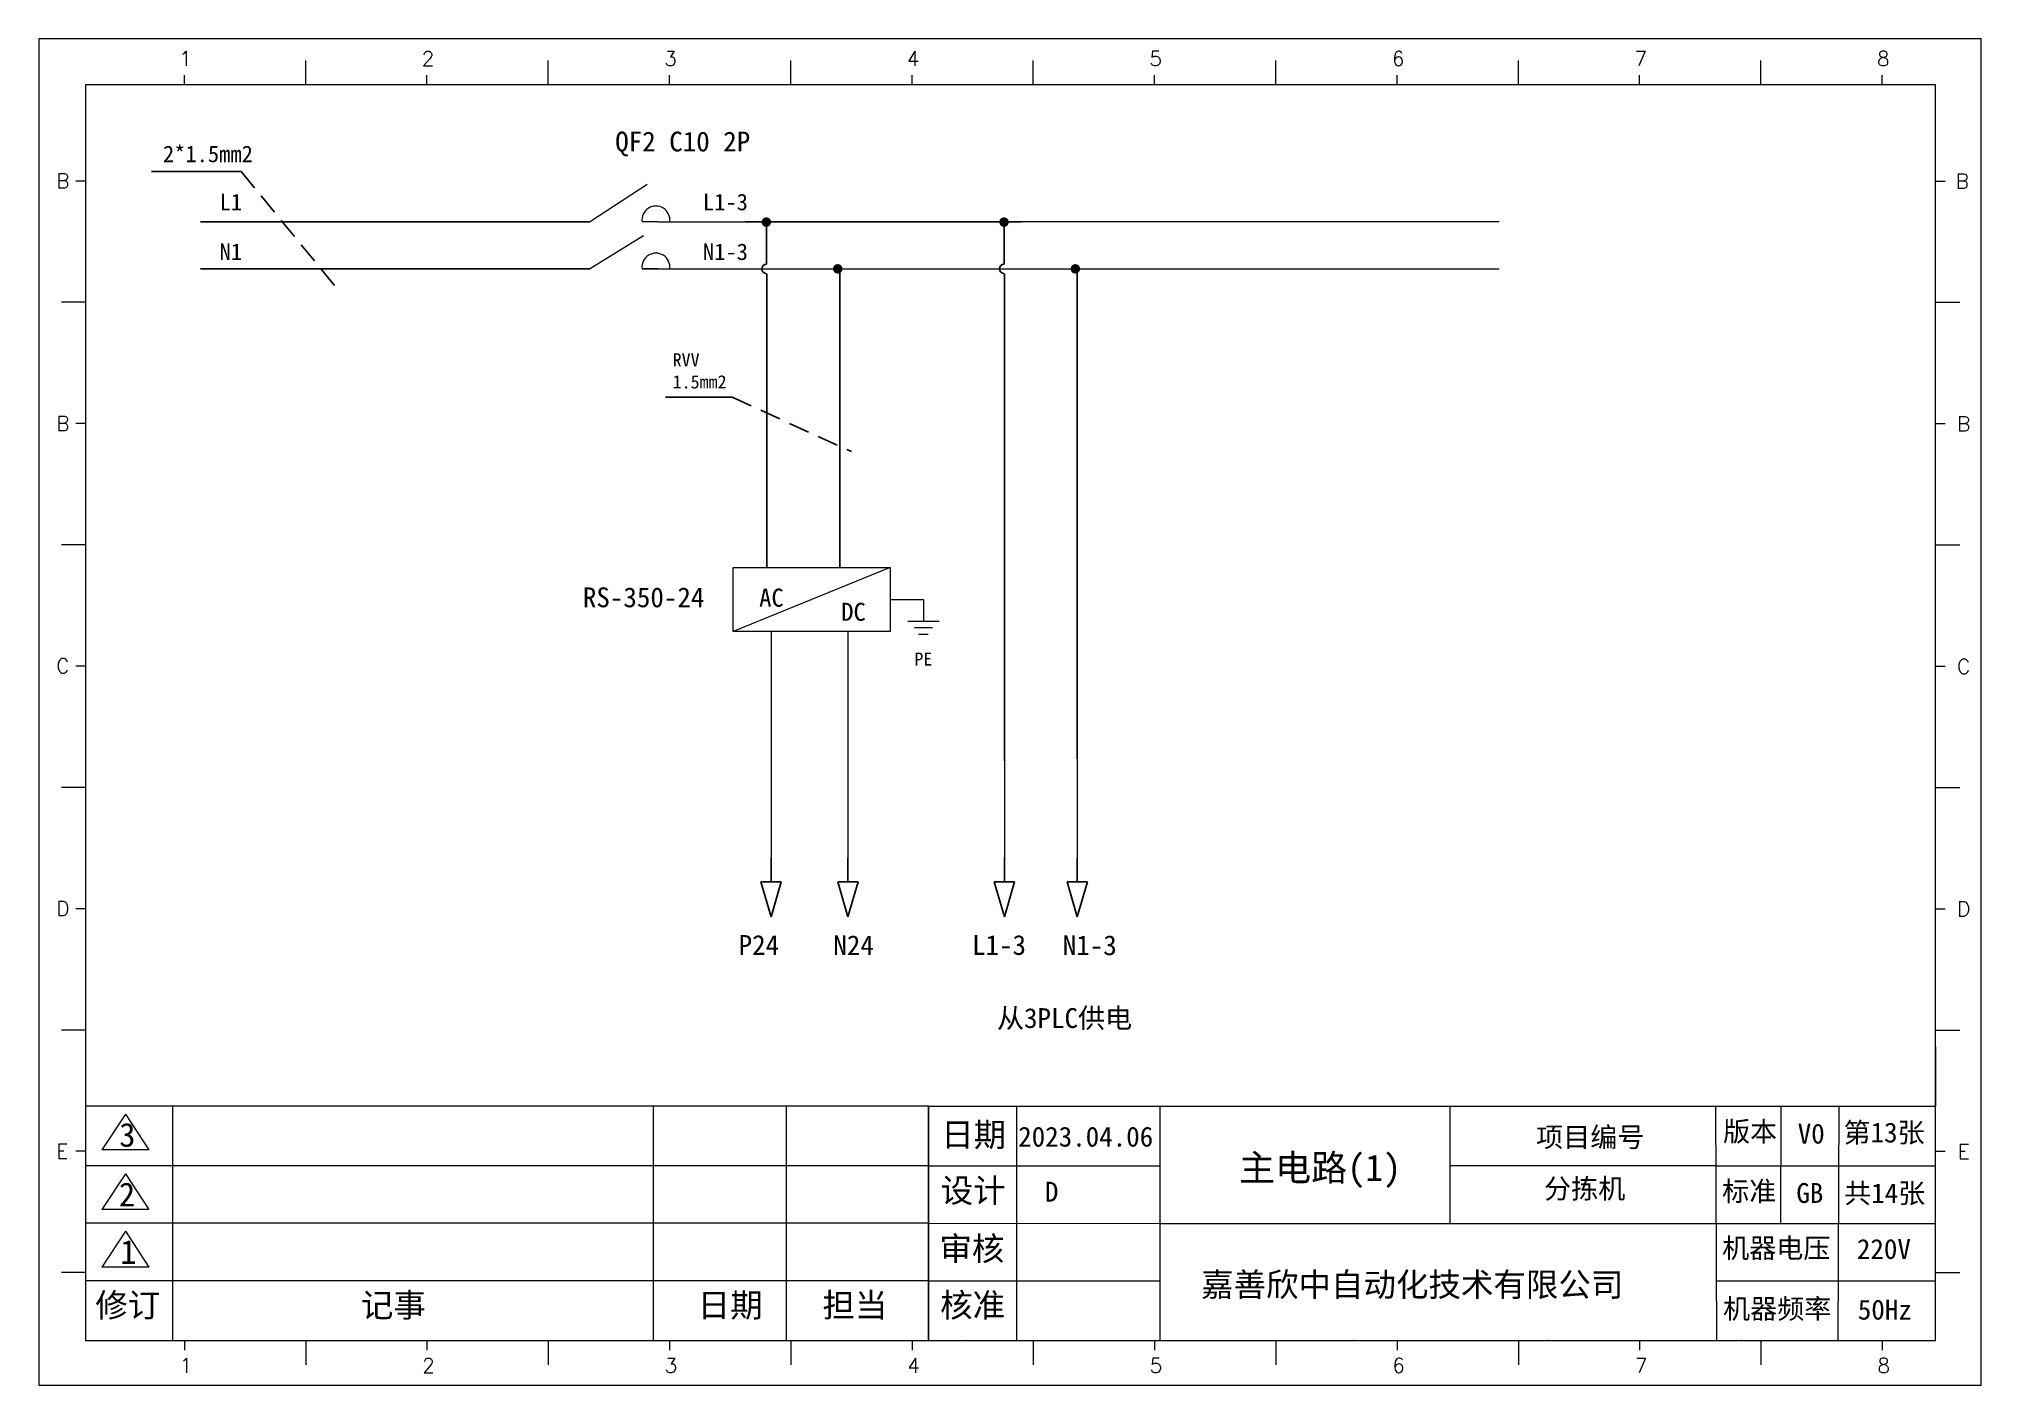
# Model space of a CAD drawing. Header units: millimetres. Extents: x 40430 to 48442, y -3636 to 4180.
# Drawn here: x 43525 to 44113, y 1258 to 1665 of the extents above; entities that cross this region are included whole.
import ezdxf

# ---------------------------------------------------------------- set-up
doc = ezdxf.new("R2010")
doc.units = ezdxf.units.MM
doc.linetypes.add('HIDDEN', pattern=[9.525, 6.35, -3.175])
doc.styles.add('SIMPLEX', font='SIMPLEX')
doc.styles.get("Standard").update_dxf_attribs({"font": ''})
doc.styles.get('Standard').set_extended_font_data('SimSun')

msp = doc.modelspace()

# ---------------------------------------------------------------- texts
at = {"color": 0, "lineweight": 9, "style": 'SIMPLEX'}
for s, height, p in [('1', 4.4, (43567.88, 1656.6)), ('2', 4.4, (43641.22, 1656.6)), ('3', 4.4, (43714.56, 1656.6)), ('4', 4.4, (43787.89, 1656.6)), ('5', 4.4, (43861.23, 1656.6)), ('6', 4.4, (43934.57, 1656.6)), ('7', 4.4, (44007.91, 1656.6)), ('8', 4.4, (44081.24, 1656.6)), ('B', 4.46, (43530.69, 1619.62)), ('B', 4.46, (44105, 1619.48)), ('B', 4.46, (43530.69, 1546.28)), ('B', 4.46, (44105.42, 1546.14)), ('C', 4.46, (43530.69, 1472.95)), ('C', 4.46, (44105.42, 1472.8)), ('D', 4.46, (43530.69, 1399.61)), ('D', 4.46, (44105.42, 1399.46)), ('E', 4.46, (43530.69, 1326.27)), ('E', 4.46, (44105.64, 1326.12)), ('1', 4.4, (43568.01, 1261.48)), ('2', 4.4, (43641.35, 1261.48)), ('3', 4.4, (43714.69, 1261.48)), ('4', 4.4, (43788.03, 1261.48)), ('5', 4.4, (43861.36, 1261.48)), ('6', 4.4, (43934.7, 1261.48)), ('7', 4.4, (44008.04, 1261.48)), ('8', 4.4, (44081.38, 1261.48))]:
    msp.add_text(s, height=height, dxfattribs=at).set_placement(p)
at = {"color": 1, "lineweight": 9, "insert": (43562.94, 1632.48), "char_height": 5, "width": 22.3105, "attachment_point": 1}
msp.add_mtext('2*1.5mm2', dxfattribs=at)
at = {"color": 0, "lineweight": 9, "attachment_point": 1}
for s, insert, char_height, width in [('QF2 C10 2P ', (43699.71, 1636.73), 6, 98.1212), ('L1', (43580.09, 1617.94), 5, 22.3105), ('L1-3', (43726.23, 1617.94), 5, 22.3105), ('N1', (43580.09, 1602.9), 5, 22.3105), ('N1-3', (43726.23, 1602.9), 5, 22.3105), ('RS-350-24', (43689.93, 1498.92), 6, 60.2943), ('AC', (43743.24, 1498.54), 5.445, 21.327), ('DC', (43768.06, 1494.27), 5.445, 21.327), ('PE', (43790.21, 1479.22), 3.92, 15.3554), ('P24', (43737.03, 1393.81), 6, 21.327), ('N24', (43765.67, 1393.73), 6, 21.327), ('L1-3', (43807.59, 1393.81), 6, 21.327), ('N1-3', (43835.03, 1393.73), 6, 21.327), ('3', (43549.74, 1337), 7.2, 80.4), ('日期', (43798.26, 1337.06), 7.2, 80.4), ('{\\fSimSun|b0|i0|c134|p2;项目编号}', (43978.16, 1335.71), 6, 93.9465), ('{\\fSimSun|b0|i0|c134|p2;版本}', (44034.68, 1337.44), 6, 93.9465), ('{\\fSimSun|b0|i0|c134|p2;V0}', (44057.26, 1336.77), 6, 93.9465), ('{\\fSimSun|b0|i0|c134|p2;第13张}', (44071.11, 1337.11), 6, 93.9465), ('2', (43549.65, 1318.99), 7.2, 80.4), ('{\\fFangSong_GB2312|b0|i0|c134|p0;设计}', (43798.13, 1320.19), 7.2, 80.4), ('{\\f宋体|b0|i0|c134|p2;标准}', (44034.4, 1319.38), 6, 93.9465), ('{\\f宋体|b0|i0|c134|p2;GB}', (44056.84, 1318.82), 6, 93.9465), ('{\\fSimSun|b0|i0|c134|p2;共14张}', (44071.29, 1318.76), 6, 93.9465), ('1', (43550.08, 1301.6), 7.2, 80.4), ('{\\fFangSong_GB2312|b0|i0|c134|p0;审核}', (43797.73, 1302.59), 7.2, 80.4), ('{\\f宋体|b0|i0|c134|p2;机器电压}', (44034.4, 1302.17), 6, 93.9465), ('{\\fSimSun|b0|i0|c134|p2; 220V}', (44071.07, 1301.89), 6, 93.9465), ('修订', (43542.51, 1285.51), 7.2, 80.4), ('记事', (43622.81, 1285.51), 7.2, 80.4), ('日期', (43724.64, 1285.51), 7.2, 80.4), ('担当', (43762.35, 1285.51), 7.2, 80.4), ('{\\fFangSong_GB2312|b0|i0|c134|p0;核准}', (43797.95, 1285.51), 7.2, 80.4), ('{\\f宋体|b0|i0|c134|p2;机器频率}', (44034.68, 1283.83), 6, 93.9465), ('{\\f宋体|b0|i0|c134|p2; 50Hz}', (44071.35, 1283.55), 6, 93.9465)]:
    msp.add_mtext(s, dxfattribs=dict(at, insert=insert, char_height=char_height, width=width))
at = {"color": 1, "ltscale": 0.1, "insert": (43717.06, 1569.73), "char_height": 4, "width": 38.0681, "attachment_point": 1}
msp.add_mtext('{\\fNSimSun|b0|i0|c134|p49;RVV\\P1.5mm2}', dxfattribs=at)
at = {"color": 0, "lineweight": 9, "attachment_point": 1}
for s, insert, char_height in [('从3PLC供电', (43815.13, 1371.71), 6), ('\\pi3.862;   主电路(1)', (43868.12, 1327.47), 8)]:
    msp.add_mtext_dynamic_manual_height_columns(s, width=75.0122, gutter_width=12.5, heights=[0], dxfattribs=dict(at, insert=insert, char_height=char_height))
at = {"lineweight": 9, "attachment_point": 1}
for s, insert, char_height, width in [('2023.04.06', (43821.56, 1335.85), 6, 93.9465), ('{\\fSimSun|b0|i0|c134|p2;D}', (43829.64, 1319.2), 6, 93.9465), ('分拣机', (43980.57, 1320.14), 6, 93.9465), ('{\\fSimSun|b1|i0|c134|p34;嘉善欣中自动化技术有限公司}', (43876.86, 1291.73), 7.2, 179.0781)]:
    msp.add_mtext(s, dxfattribs=dict(at, insert=insert, char_height=char_height, width=width))

# ---------------------------------------------------------------- blocks, each defined once
blk = doc.blocks.new('箭头')
for p, q in [((0, -4.56), (0, 0)), ((1.92, -4.56), (-1.92, -4.56)), ((0, -11.17), (-1.92, -4.56)), ((1.92, -4.56), (0, -11.17))]:
    blk.add_line(p, q)

# ---------------------------------------------------------------- hatches: boundary and pattern name
at = {"lineweight": 9}
h = msp.add_hatch(color=0, dxfattribs=at)
edge = h.paths.add_edge_path()
edge.add_arc((43745.41, 1609.37), 1.45, 0, 360)
h = msp.add_hatch(color=0, dxfattribs=at)
edge = h.paths.add_edge_path()
edge.add_arc((43817.27, 1609.37), 1.45, 0, 360)
h = msp.add_hatch(color=0, dxfattribs=at)
edge = h.paths.add_edge_path()
edge.add_arc((43766.99, 1595.23), 1.45, 0, 360)
h = msp.add_hatch(color=0, dxfattribs=at)
edge = h.paths.add_edge_path()
edge.add_arc((43838.84, 1595.23), 1.45, 0, 360)

# ---------------------------------------------------------------- linework, layer by layer
at = {"color": 0, "lineweight": 9}
for p, q in [((43525.43, 1664.77), (43525.43, 1257.72)), ((43606.11, 1650.86), (43606.11, 1658.19)), ((43679.44, 1650.86), (43679.44, 1658.19)), ((43752.78, 1650.86), (43752.78, 1658.19)), ((43826.12, 1650.86), (43826.12, 1658.19)), ((43899.46, 1650.86), (43899.46, 1658.19)), ((43972.8, 1650.86), (43972.8, 1658.19)), ((44046.13, 1650.86), (44046.13, 1658.19)), ((44098.94, 1650.86), (43539.57, 1650.86)), ((43539.57, 1650.86), (43539.57, 1271.24)), ((43569.44, 1650.86), (43569.44, 1653.79)), ((43642.77, 1650.86), (43642.77, 1653.79)), ((43716.11, 1650.86), (43716.11, 1653.79)), ((43789.45, 1650.86), (43789.45, 1653.79)), ((43862.79, 1650.86), (43862.79, 1653.79)), ((43936.13, 1650.86), (43936.13, 1653.79)), ((44009.46, 1650.86), (44009.46, 1653.79)), ((44082.8, 1650.86), (44082.8, 1653.79)), ((44098.94, 1271.24), (44098.94, 1650.86)), ((43539.57, 1621.78), (43536.64, 1621.78)), ((44098.94, 1621.78), (44101.87, 1621.78)), ((43691.91, 1609.44), (43709.37, 1620.79)), ((43712.64, 1609.44), (43707.84, 1609.44)), ((43712.64, 1609.44), (43822.59, 1609.44)), ((43967, 1609.44), (43738.95, 1609.44)), ((43691.91, 1595.22), (43708.24, 1605.27)), ((43707.84, 1595.22), (43967, 1595.22)), ((43712.64, 1595.22), (43707.84, 1595.22)), ((43539.57, 1585.11), (43532.24, 1585.11)), ((44098.94, 1585.11), (44106.27, 1585.11)), ((43539.57, 1548.45), (43536.64, 1548.45)), ((44098.94, 1548.45), (44101.87, 1548.45)), ((43539.57, 1511.78), (43532.24, 1511.78)), ((44098.94, 1511.78), (44106.27, 1511.78)), ((43782.85, 1495.29), (43792.91, 1495.29)), ((43788.18, 1488.73), (43797.63, 1488.73)), ((43790.2, 1486.77), (43795.61, 1486.77)), ((43746.82, 1485.59), (43746.82, 1438.37)), ((43770.07, 1485.59), (43770.07, 1438.37)), ((43791.46, 1484.81), (43794.35, 1484.81)), ((43817.39, 1485.59), (43817.39, 1438.37)), ((43839.43, 1485.59), (43839.43, 1438.37)), ((43539.57, 1475.11), (43536.64, 1475.11)), ((44098.94, 1475.11), (44101.87, 1475.11)), ((43539.57, 1438.44), (43532.24, 1438.44)), ((43746.82, 1438.37), (43746.82, 1410.81)), ((43770.07, 1438.37), (43770.07, 1410.81)), ((43817.39, 1438.37), (43817.39, 1410.81)), ((43839.43, 1438.37), (43839.43, 1410.81)), ((44098.94, 1438.44), (44106.27, 1438.44)), ((43539.57, 1401.77), (43536.64, 1401.77)), ((44098.94, 1401.77), (44101.87, 1401.77)), ((44098.94, 1387.48), (44098.94, 1390.05)), ((43539.57, 1365.1), (43532.24, 1365.1)), ((44098.94, 1365.1), (44106.27, 1365.1)), ((44098.94, 1360.05), (44098.94, 1342.09)), ((43551.63, 1339.68), (43544.52, 1328.84)), ((43551.63, 1339.68), (43558.73, 1328.84)), ((43565.84, 1342.06), (43565.84, 1271.24)), ((43711.23, 1342.06), (43711.23, 1271.24)), ((43751.39, 1342.06), (43751.39, 1271.24)), ((43794.41, 1342.06), (44098.94, 1342.04)), ((43794.41, 1342.06), (43794.41, 1271.26)), ((43794.41, 1342.06), (43794.41, 1271.26)), ((43821.03, 1342.04), (43821.03, 1271.24)), ((43864.34, 1342.04), (43864.34, 1271.24)), ((43952.04, 1342.13), (43952.04, 1306.58)), ((44032.45, 1342.13), (44032.67, 1271.27)), ((44052.12, 1342.01), (44052.08, 1306.63)), ((44069.69, 1342.13), (44069.41, 1271.25)), ((43539.57, 1328.43), (43536.64, 1328.43)), ((43539.57, 1328.43), (43536.64, 1328.43)), ((43558.73, 1328.84), (43544.52, 1328.84)), ((44098.94, 1328.43), (44101.87, 1328.43)), ((43794.41, 1324.05), (43539.57, 1324.05)), ((43551.62, 1321.66), (43544.52, 1310.83)), ((43551.62, 1321.66), (43558.73, 1310.83)), ((43794.41, 1324.05), (43864.34, 1324.04)), ((44032.51, 1324.04), (43952.04, 1324.04)), ((44032.45, 1324.04), (44098.94, 1324.04)), ((43558.73, 1310.83), (43544.52, 1310.83)), ((43794.41, 1306.66), (43539.57, 1306.65)), ((43551.63, 1304.27), (43544.52, 1293.43)), ((43551.63, 1304.27), (43558.73, 1293.43)), ((43794.41, 1306.65), (43864.34, 1306.64)), ((43864.34, 1306.64), (44098.94, 1306.64)), ((43558.73, 1293.43), (43544.52, 1293.43)), ((43539.57, 1291.76), (43532.24, 1291.76)), ((43794.41, 1289.26), (43539.57, 1289.26)), ((43794.41, 1289.25), (43864.32, 1289.24)), ((44032.73, 1289.24), (44098.94, 1289.24)), ((44098.94, 1291.76), (44106.27, 1291.76)), ((43539.57, 1271.24), (44098.94, 1271.24)), ((43569.44, 1271.24), (43569.44, 1268.31)), ((43569.44, 1271.24), (43569.44, 1268.31)), ((43606.11, 1271.24), (43606.11, 1263.91)), ((43642.77, 1271.24), (43642.77, 1268.31)), ((43642.77, 1271.24), (43642.77, 1268.31)), ((43679.44, 1271.24), (43679.44, 1263.91)), ((43716.11, 1271.24), (43716.11, 1268.31)), ((43716.11, 1271.24), (43716.11, 1268.31)), ((43752.78, 1271.24), (43752.78, 1263.91)), ((43789.45, 1271.24), (43789.45, 1268.31)), ((43789.45, 1271.24), (43789.45, 1268.31)), ((43826.12, 1271.24), (43826.12, 1263.91)), ((43862.79, 1271.24), (43862.79, 1268.31)), ((43899.46, 1271.24), (43899.46, 1263.91)), ((43936.13, 1271.24), (43936.13, 1268.31)), ((43972.8, 1271.24), (43972.8, 1263.91)), ((44009.46, 1271.24), (44009.46, 1268.31)), ((44046.13, 1271.24), (44046.13, 1263.91)), ((44082.8, 1271.24), (44082.8, 1268.31))]:
    msp.add_line(p, q, dxfattribs=at)
at = {"color": 3, "lineweight": -2}
msp.add_line((43559.45, 1624.64), (43586.62, 1624.64), dxfattribs=at)
at = {"color": 3, "linetype": 'HIDDEN', "lineweight": -2}
for p, q in [((43586.62, 1624.64), (43615.94, 1588.83)), ((43735.06, 1556.42), (43771.14, 1539.99))]:
    msp.add_line(p, q, dxfattribs=at)
at = {"lineweight": -2}
for p, q in [((43691.91, 1609.44), (43574.31, 1609.44)), ((43691.91, 1595.22), (43574.31, 1595.22))]:
    msp.add_line(p, q, dxfattribs=at)
for p, q in [((43745.49, 1609.44), (43745.49, 1596.67)), ((43817.34, 1609.44), (43817.34, 1596.67)), ((43745.53, 1593.76), (43745.53, 1504.98)), ((43767.58, 1595.22), (43767.58, 1504.98)), ((43817.39, 1593.76), (43817.39, 1446.44)), ((43839.43, 1595.22), (43839.43, 1447.13))]:
    msp.add_line(p, q)
at = {"color": 3, "ltscale": 0.1}
msp.add_line((43714.88, 1556.42), (43735.06, 1556.42), dxfattribs=at)
at = {"color": 0, "linetype": 'ByBlock', "lineweight": 9}
for p, q in [((43782.85, 1504.98), (43735.37, 1485.59)), ((43792.91, 1495.29), (43792.91, 1488.73))]:
    msp.add_line(p, q, dxfattribs=at)
at = {"color": 0, "lineweight": 9}
for points in [[(43525.43, 1257.72), (44112.73, 1257.72), (44112.73, 1664.77), (43525.43, 1664.77)], [(43794.41, 1342.06), (43539.57, 1342.06), (43539.57, 1271.24), (43794.41, 1271.24)]]:
    msp.add_lwpolyline(points, close=True, dxfattribs=at)
at = {"color": 0, "linetype": 'ByBlock', "lineweight": 9}
msp.add_lwpolyline([(43735.37, 1504.98), (43782.85, 1504.98), (43782.85, 1485.59), (43735.37, 1485.59)], close=True, dxfattribs=at)
at = {"color": 0, "lineweight": 9}
for centre in [(43712.02, 1609.99), (43712.02, 1595.76)]:
    msp.add_arc(centre, 4.22, 352.59836, 187.40164, dxfattribs=at)
at = {"linetype": 'ByBlock', "lineweight": -2}
for centre in [(43745.49, 1595.22), (43817.34, 1595.22)]:
    msp.add_arc(centre, 1.45, 90, 270, dxfattribs=at)
at = {"color": 0, "lineweight": 9}
for p in [(43805.69, 1271.24), (43864.34, 1271.24), (43922.99, 1271.24), (43981.64, 1271.24), (44040.29, 1271.24)]:
    msp.add_point(p, dxfattribs=at)

# ---------------------------------------------------------------- block references
at = {"color": 0, "lineweight": 9, "xscale": 1.599999999998545, "yscale": 1.599999999999909, "zscale": 1.599999999999909}
for p in [(43746.82, 1417.19), (43770.07, 1417.19), (43817.39, 1417.19), (43839.43, 1417.19)]:
    msp.add_blockref('箭头', p, dxfattribs=at)

msp.set_redraw_order([(e.dxf.handle, doc.entitydb.next_handle()) for e in msp.query("TEXT MTEXT ATTDEF DIMENSION ARC_DIMENSION")])  # texts and dimensions are drawn at this point

doc.saveas('drawing.dxf')
